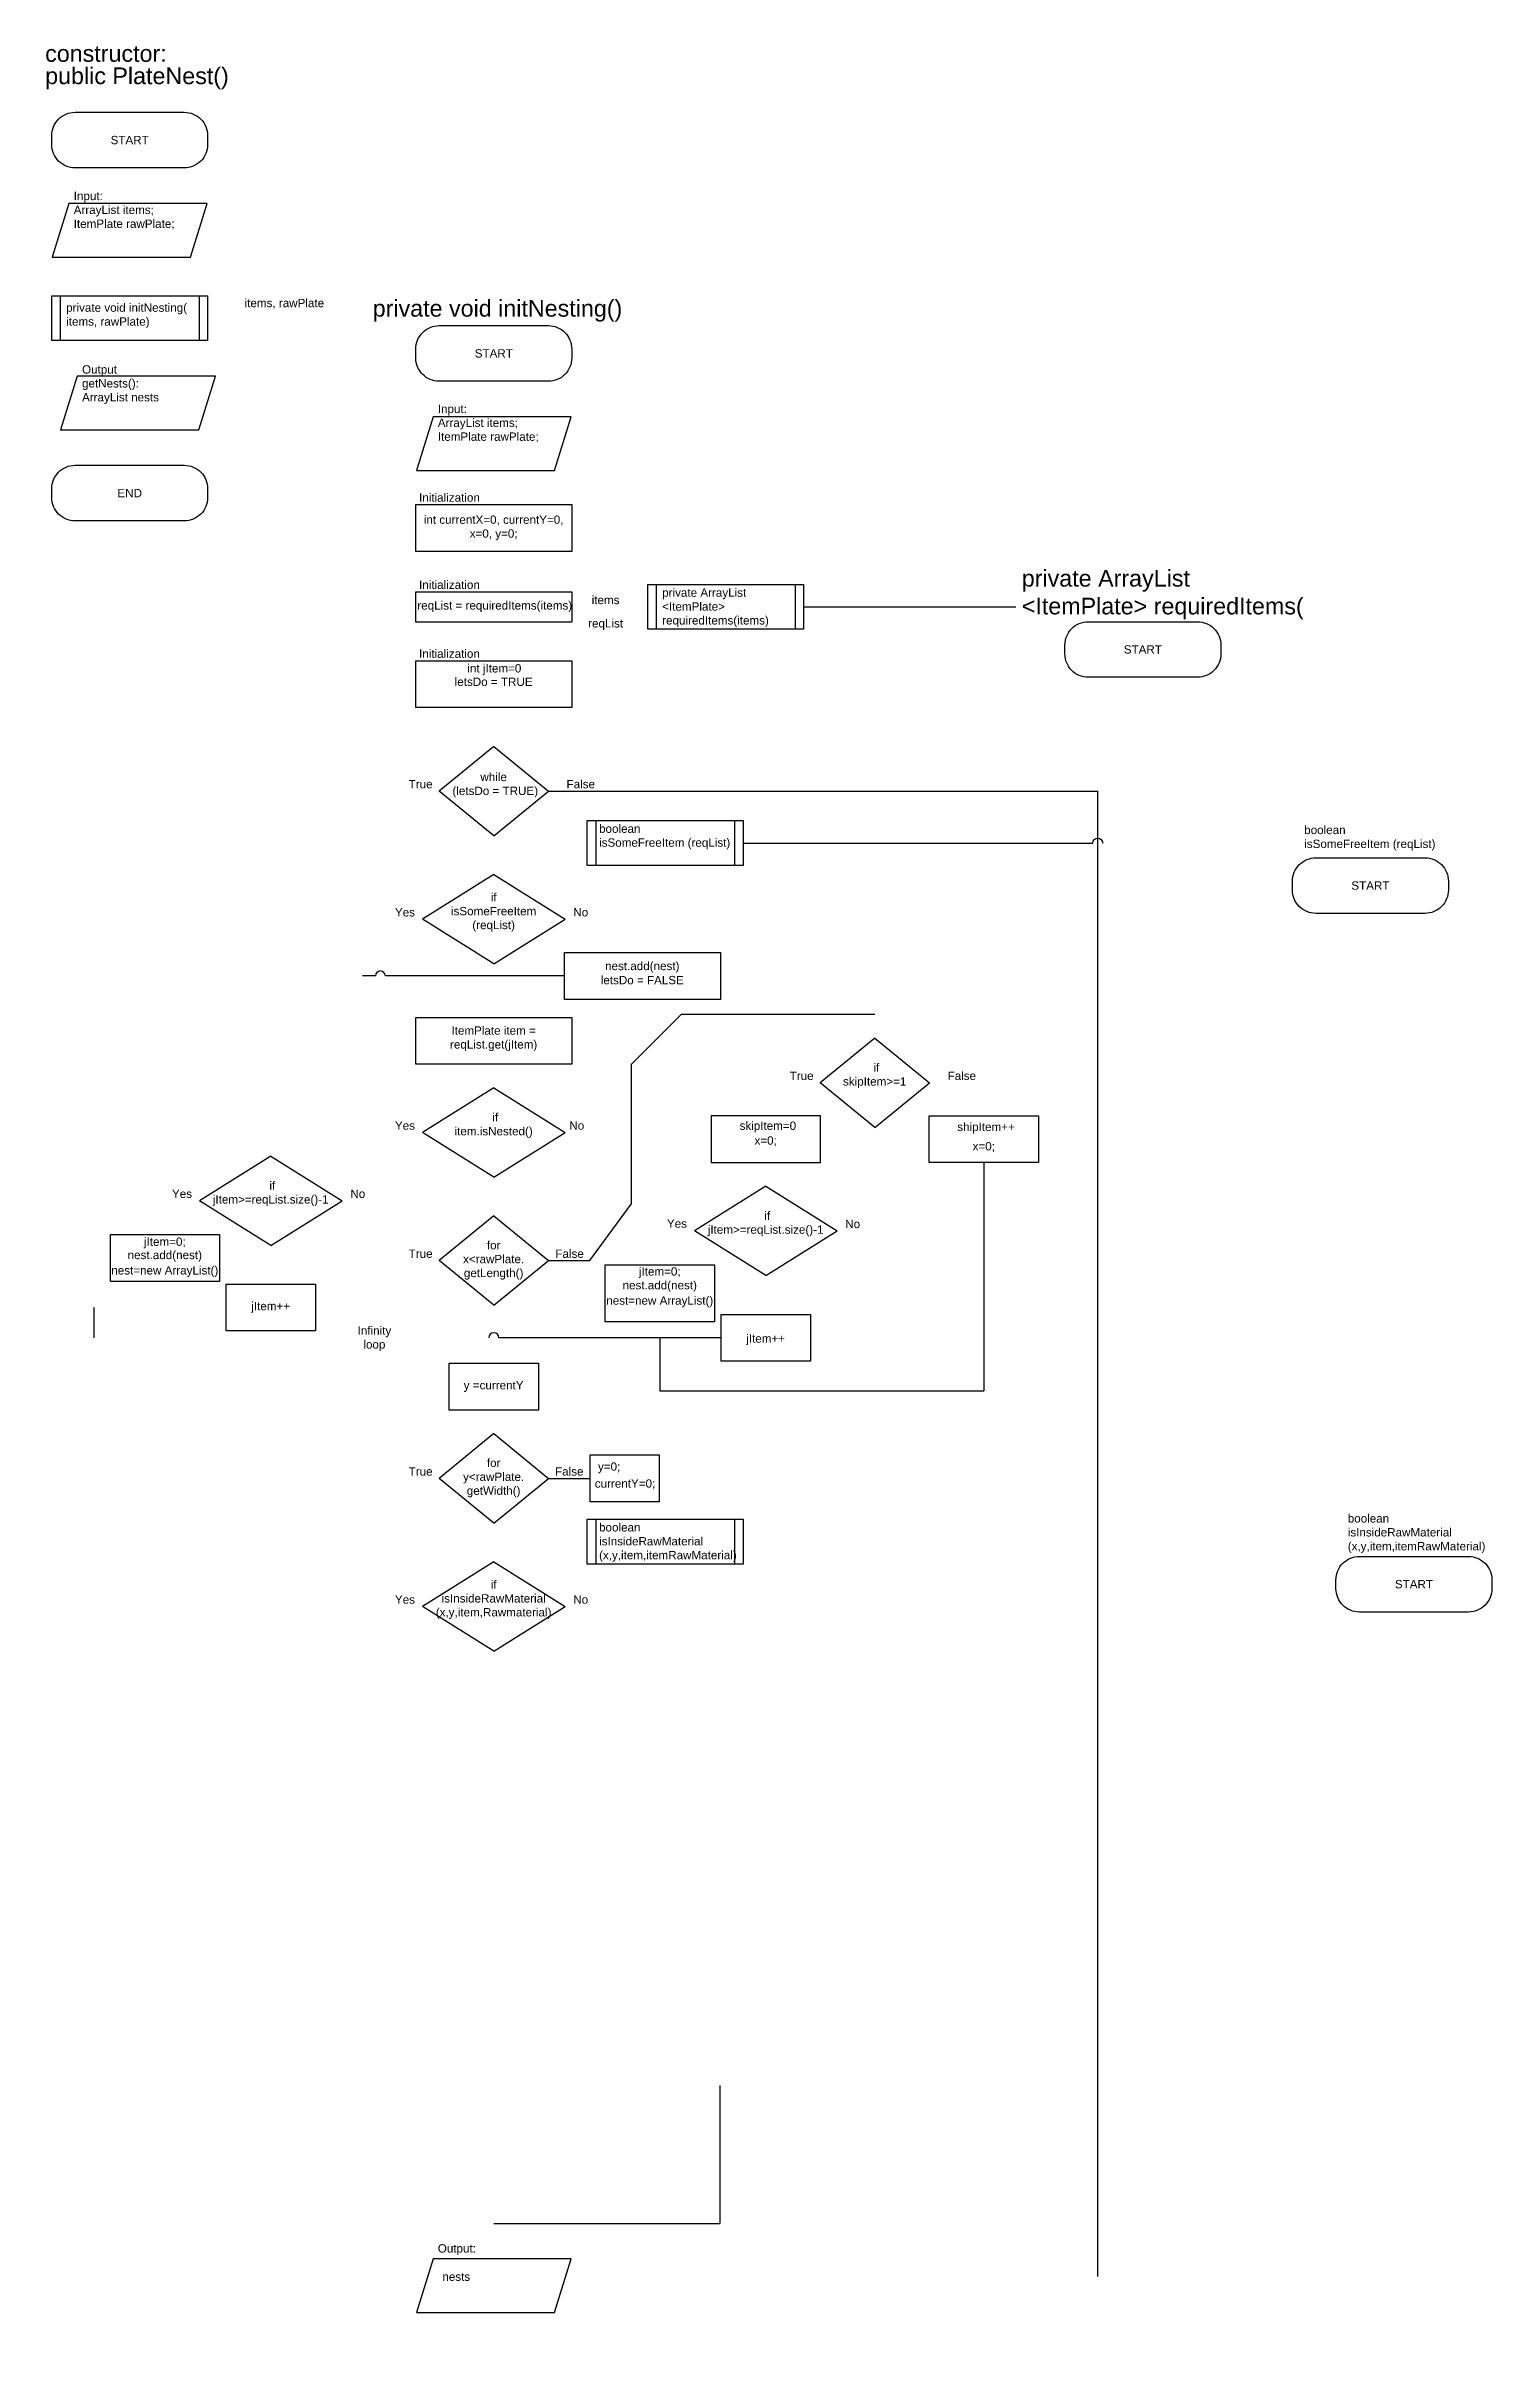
# Model space of a CAD drawing. Extents: x 513 to 1581, y 69 to 861.
# Drawn here: x 641 to 1075, y 69 to 762 of the extents above; entities that cross this region are included whole.
import ezdxf

# ---------------------------------------------------------------- set-up
doc = ezdxf.new("R2010")
doc.units = 0
doc.header["$MEASUREMENT"] = 0
doc.layers.get('0').update_dxf_attribs({"linetype": 'CONTINUOUS'})
doc.styles.get("Standard").update_dxf_attribs({"font": 'arial.ttf'})

msp = doc.modelspace()

# ---------------------------------------------------------------- texts
for p in [(752.69, 624.86), (752.69, 598.68), (752.69, 578)]:
    msp.add_text('Initialization', height=2.5).set_placement(p)
for s, width, insert, char_height, attachment_point in [('constructor:', 67.3721, (640.44, 761.85), 5, 1), ('public PlateNest()', 67.4807, (640.44, 755.15), 5, 1), ('START', 25.9788, (665.81, 733.36), 2.5, 5), ('Input:\\PArrayList items;\\PItemPlate rawPlate;', 41.2829, (649.01, 717.85), 2.5, 1), ('items, rawPlate', 26.0574, (700.31, 685.72), 2.5, 1), ('private void initNesting()', 76.2599, (738.77, 685.38), 5, 1), ('private void initNesting(\\Pitems, rawPlate)', 46.3153, (646.75, 684.35), 2.5, 1), ('Output \\PgetNests():\\PArrayList nests', 41.2829, (651.51, 665.79), 2.5, 1), ('START', 25.9788, (775.12, 669.34), 2.5, 5), ('Input:\\PArrayList items;\\PItemPlate rawPlate;', 41.2829, (758.31, 653.96), 2.5, 1), ('END', 25.9788, (665.81, 627.44), 2.5, 5), ('int currentX=0, currentY=0, x=0, y=0;', 43.4126, (775.07, 613.3), 2.5, 8), ('private ArrayList <ItemPlate> requiredItems(', 85.4865, (933.62, 604.37), 5, 1), ('items', 11.112, (808.68, 594.07), 2.5, 8), ('private ArrayList <ItemPlate> requiredItems(items)', 39.9105, (825.67, 598.83), 2.5, 1), ('reqList = requiredItems(items) ', 51.5401, (752.16, 594.98), 2.5, 1), ('reqList', 11.112, (808.68, 586.35), 2.5, 8), ('START', 25.9788, (969.96, 580.5), 2.5, 5), ('int jItem=0', 33.8419, (775.28, 572.85), 2.5, 8), ('letsDo = TRUE', 33.8419, (775.07, 569.53), 2.5, 8), ('True', 11.112, (753.15, 538.82), 2.5, 8), ('while\\P (letsDo = TRUE)', 33.8419, (775.07, 536.09), 2.5, 8), ('False', 11.112, (801.22, 538.82), 2.5, 8), ('boolean\\PisSomeFreeItem (reqList)', 39.9105, (806.72, 527.98), 2.5, 1), ('boolean\\PisSomeFreeItem (reqList)', 39.9105, (1018.4, 527.6), 2.5, 1), ('if \\PisSomeFreeItem (reqList)', 33.8419, (775.07, 495.83), 2.5, 8), ('START', 25.9788, (1038.27, 509.65), 2.5, 5), ('Yes', 11.112, (748.45, 500.36), 2.5, 8), ('No', 11.112, (801.22, 500.36), 2.5, 8), ('nest.add(nest)', 33.8419, (819.69, 483.53), 2.5, 8), ('letsDo = FALSE', 33.8419, (819.69, 480.01), 2.5, 8), ('ItemPlate item = reqList.get(jItem)', 33.8419, (775.07, 459.99), 2.5, 8), ('True', 11.112, (867.54, 451.29), 2.5, 8), (' if \\PskipItem>=1', 33.8419, (889.46, 448.88), 2.5, 8), ('False', 11.112, (915.61, 451.29), 2.5, 8), ('Yes', 11.112, (748.45, 436.36), 2.5, 8), (' if \\Pitem.isNested()', 33.8419, (775.07, 433.95), 2.5, 8), ('No', 11.112, (800.03, 436.36), 2.5, 8), ('skipItem=0', 33.8419, (857.39, 435.59), 2.5, 8), ('shipItem++', 33.8419, (922.88, 435.25), 2.5, 8), ('x=0;', 10.7561, (856.72, 431.45), 2.5, 8), ('x=0;', 33.8419, (922.21, 429.72), 2.5, 8), ('Yes', 11.112, (681.52, 415.89), 2.5, 8), (' if \\PjItem>=reqList.size()-1', 33.8419, (708.14, 413.48), 2.5, 8), ('No', 11.112, (734.29, 415.89), 2.5, 8), ('Yes', 11.112, (830.1, 406.95), 2.5, 8), (' if \\PjItem>=reqList.size()-1', 33.8419, (856.72, 404.42), 2.5, 8), ('No', 11.112, (882.86, 406.82), 2.5, 8), ('jItem=0;', 33.8419, (676.36, 400.8), 2.5, 8), ('for\\Px<rawPlate.\\PgetLength()', 33.8419, (775.07, 391.41), 2.5, 8), ('nest=new ArrayList()', 43.2381, (676.36, 392.19), 2.5, 8), ('nest.add(nest)', 33.8419, (676.36, 396.81), 2.5, 8), ('True', 11.112, (753.15, 397.91), 2.5, 8), ('False', 11.112, (797.87, 397.91), 2.5, 8), ('jItem=0;', 33.8419, (824.94, 391.86), 2.5, 8), ('nest.add(nest)', 33.8419, (824.94, 387.75), 2.5, 8), ('jItem++', 33.8419, (708.14, 381.46), 2.5, 8), ('nest=new ArrayList()', 43.2381, (824.94, 383.13), 2.5, 8), ('jItem++', 33.8419, (856.72, 371.74), 2.5, 8), ('y =currentY', 33.8419, (775.07, 357.72), 2.5, 8), ('True', 11.112, (753.15, 332.57), 2.5, 8), ('for\\Py<rawPlate.\\PgetWidth()', 33.8419, (775.07, 326.08), 2.5, 8), ('False', 11.112, (797.78, 332.57), 2.5, 8), ('y=0;', 22.41, (809.74, 333.31), 2.5, 8), ('currentY=0;', 18.8716, (814.52, 328.52), 2.5, 8), ('boolean isInsideRawMaterial (x,y,item,itemRawMaterial)', 39.9105, (1031.47, 321.01), 2.5, 1), ('boolean isInsideRawMaterial (x,y,item,itemRawMaterial)', 39.9105, (806.72, 318.33), 2.5, 1), ('if \\PisInsideRawMaterial (x,y,item,Rawmaterial)', 33.8419, (775.07, 289.59), 2.5, 8), ('START', 25.9788, (1051.34, 300.01), 2.5, 5), ('Yes', 11.112, (748.45, 294.12), 2.5, 8), ('No', 11.112, (801.22, 294.12), 2.5, 8), ('Output:', 41.2829, (758.31, 101.95), 2.5, 1), ('nests', 15.9645, (759.68, 93.46), 2.5, 1)]:
    msp.add_mtext_dynamic_manual_height_columns(s, width=width, gutter_width=3823.97, heights=[0], dxfattribs=dict(insert=insert, char_height=char_height, attachment_point=attachment_point))
at = {"color": 1, "insert": (739.28, 369.96), "char_height": 2.5, "attachment_point": 8}
msp.add_mtext_dynamic_manual_height_columns('Infinity loop', width=11.112, gutter_width=3823.97, heights=[0], dxfattribs=at)

# ---------------------------------------------------------------- linework, layer by layer
for p, q in [((644.97, 686.64), (644.97, 673.2)), ((686.66, 686.64), (686.66, 673.2)), ((823.89, 599.99), (823.89, 586.56)), ((865.58, 599.99), (865.58, 586.56)), ((868.13, 593.28), (931.84, 593.28)), ((775.12, 551.43), (758.71, 538.02)), ((775.12, 551.43), (791.52, 538.02)), ((775.12, 524.61), (758.71, 538.02)), ((775.12, 524.61), (791.52, 538.02)), ((791.52, 538.02), (956.41, 538.02)), ((956.41, 92.3), (956.41, 538.02)), ((805.72, 529.14), (805.72, 515.71)), ((847.41, 529.14), (847.41, 515.71)), ((775.12, 512.98), (753.71, 499.57)), ((775.12, 512.98), (796.52, 499.57)), ((775.12, 486.16), (753.71, 499.57)), ((775.12, 486.16), (796.52, 499.57)), ((739.57, 482.54), (735.71, 482.54)), ((796.34, 482.54), (742.57, 482.54)), ((831.38, 470.97), (816.38, 455.97)), ((889.51, 470.97), (831.38, 470.97)), ((889.51, 463.9), (873.1, 450.49)), ((889.51, 463.9), (905.92, 450.49)), ((816.38, 455.97), (816.38, 414.08)), ((889.51, 437.09), (873.1, 450.49)), ((889.51, 437.09), (905.92, 450.49)), ((775.12, 448.98), (753.71, 435.57)), ((775.12, 448.98), (796.52, 435.57)), ((775.12, 422.16), (753.71, 435.57)), ((775.12, 422.16), (796.52, 435.57)), ((708.19, 428.5), (686.78, 415.09)), ((708.19, 428.5), (729.6, 415.09)), ((922.25, 426.51), (922.25, 358.01)), ((856.76, 419.44), (835.36, 406.03)), ((856.76, 419.44), (878.17, 406.03)), ((708.19, 401.68), (686.78, 415.09)), ((708.19, 401.68), (729.6, 415.09)), ((775.12, 410.52), (758.71, 397.12)), ((775.12, 410.52), (791.52, 397.12)), ((803.95, 397.12), (816.38, 414.08)), ((856.76, 392.62), (835.36, 406.03)), ((856.76, 392.62), (878.17, 406.03)), ((775.12, 383.71), (758.71, 397.12)), ((775.12, 383.71), (791.52, 397.12)), ((791.52, 397.12), (803.95, 397.12)), ((655.01, 383.02), (655.01, 373.96)), ((843.37, 373.96), (776.62, 373.96)), ((824.98, 373.96), (824.98, 358.01)), ((824.98, 358.01), (922.25, 358.01)), ((775.12, 345.19), (758.71, 331.78)), ((775.12, 345.19), (791.52, 331.78)), ((775.12, 318.37), (758.71, 331.78)), ((775.12, 318.37), (791.52, 331.78)), ((791.52, 331.78), (804.09, 331.78)), ((805.72, 319.5), (805.72, 306.06)), ((847.41, 319.5), (847.41, 306.06)), ((775.12, 306.74), (753.71, 293.33)), ((775.12, 306.74), (796.52, 293.33)), ((775.12, 279.92), (753.71, 293.33)), ((775.12, 279.92), (796.52, 293.33)), ((842.94, 149.62), (842.94, 108.19)), ((775.12, 108.19), (842.94, 108.19))]:
    msp.add_line(p, q)
for points in [[(649.42, 741.71), (682.21, 741.71, -0.414214), (689.21, 734.71), (689.21, 732.02, -0.414214), (682.21, 725.02), (649.42, 725.02, -0.414214), (642.42, 732.02), (642.42, 734.71, -0.414214)], [(758.72, 677.68), (791.51, 677.68, -0.414214), (798.51, 670.68), (798.51, 667.99, -0.414214), (791.51, 660.99), (758.72, 660.99, -0.414214), (751.72, 667.99), (751.72, 670.68, -0.414214)], [(649.42, 635.78), (682.21, 635.78, -0.414214), (689.21, 628.78), (689.21, 626.09, -0.414214), (682.21, 619.09), (649.42, 619.09, -0.414214), (642.42, 626.09), (642.42, 628.78, -0.414214)], [(953.57, 588.84), (986.36, 588.84, -0.414214), (993.36, 581.84), (993.36, 579.15, -0.414214), (986.36, 572.15), (953.57, 572.15, -0.414214), (946.57, 579.15), (946.57, 581.84, -0.414214)], [(1021.88, 517.99), (1054.67, 517.99, -0.414214), (1061.67, 510.99), (1061.67, 508.31, -0.414214), (1054.67, 501.31), (1021.88, 501.31, -0.414214), (1014.88, 508.31), (1014.88, 510.99, -0.414214)], [(1034.94, 308.35), (1067.73, 308.35, -0.414214), (1074.73, 301.35), (1074.73, 298.66, -0.414214), (1067.73, 291.66), (1034.94, 291.66, -0.414214), (1027.94, 298.66), (1027.94, 301.35, -0.414214)]]:
    msp.add_lwpolyline(points, format="xyb", close=True)
for points, format in [([(665.81, 725.02, 0, 0, 0), (665.81, 716.85, 1.5, 0, 0), (665.81, 714.35, 0, 0, 0)], "xyseb"), ([(665.81, 698.27, 0, 0, 0), (665.81, 689.14, 1.5, 0, 0), (665.81, 686.64, 0, 0, 0)], "xyseb"), ([(689.21, 681.89, 0, 0, 0), (734.36, 681.89, 1.5, 0, 0), (736.86, 681.89, 0, 0, 0)], "xyseb"), ([(665.81, 673.2, 0, 0, 0), (665.81, 665.03, 1.5, 0, 0), (665.81, 662.53, 0, 0, 0)], "xyseb"), ([(775.12, 660.99, 0, 0, 0), (775.12, 652.82, 1.5, 0, 0), (775.12, 650.32, 0, 0, 0)], "xyseb"), ([(665.81, 646.45, 0, 0, 0), (665.81, 638.28, 1.5, 0, 0), (665.81, 635.78, 0, 0, 0)], "xyseb"), ([(775.12, 634.24, 0, 0, 0), (775.12, 626.47, 1.5, 0, 0), (775.12, 623.97, 0, 0, 0)], "xyseb"), ([(775.12, 609.44, 0, 0, 0), (775.12, 600.3, 1.5, 0, 0), (775.12, 597.8, 0, 0, 0)], "xyseb"), ([(775.12, 588.75, 0, 0, 0), (775.12, 579.61, 1.5, 0, 0), (775.12, 577.11, 0, 0, 0)], "xyseb"), ([(798.51, 593.28, 0, 0, 0), (818.84, 593.28, 1.5, 0, 0), (821.34, 593.28, 0, 0, 0)], "xyseb"), ([(821.34, 589.65, 0, 0, 0), (801.01, 589.65, 1.5, 0, 0), (798.51, 589.65, 0, 0, 0)], "xyseb"), ([(921.17, 593.28, 0, 0, 0), (929.34, 593.28, 1.5, 0, 0), (931.84, 593.28, 0, 0, 0)], "xyseb"), ([(969.96, 572.15, 0, 0, 0), (969.96, 563.99, 1.5, 0, 0), (969.96, 561.49, 0, 0, 0)], "xyseb"), ([(775.12, 563.07, 0, 0, 0), (775.12, 553.93, 1.5, 0, 0), (775.12, 551.43, 0, 0, 0)], "xyseb"), ([(660.01, 397.9, 0, 0, 0), (655.01, 397.9, 0, 0, 0), (655.01, 558.5, 0, 0, 0), (733.21, 558.5, 1.5, 0, 0), (735.71, 558.5, 0, 0, 0)], "xyseb"), ([(735.71, 482.54, 0, 0, 0), (735.71, 558.5, 0, 0, 0), (772.62, 558.5, 1.5, 0, 0), (775.12, 558.5, 0, 0, 0)], "xyseb"), ([(758.71, 538.02, 0, 0, 0), (748.54, 538.02, 0, 0, 0), (748.54, 520.05, 0, 0, 0), (775.12, 520.05, 0, 0, 0), (775.12, 515.48, 1.5, 0, 0), (775.12, 512.98, 0, 0, 0)], "xyseb"), ([(783.35, 508.93, 0, 0, 0), (798.23, 522.78, 1.5, 0, 0), (800.06, 524.49, 0, 0, 0)], "xyseb"), ([(802.53, 521.83, 0, 0, 0), (787.65, 507.98, 1.5, 0, 0), (785.82, 506.27, 0, 0, 0)], "xyseb"), ([(849.96, 522.43), (954.91, 522.43, -1), (957.91, 522.43)], "xyb"), ([(957.91, 522.43, 0, 0, 0), (1013.3, 522.43, 1.5, 0, 0), (1015.8, 522.43, 0, 0, 0)], "xyseb"), ([(753.71, 499.57, 0, 0, 0), (741.07, 499.57, 0, 0, 0), (741.07, 477.16, 0, 0, 0), (775.12, 477.16, 0, 0, 0), (775.12, 472.59, 1.5, 0, 0), (775.12, 470.09, 0, 0, 0)], "xyseb"), ([(796.52, 499.57, 0, 0, 0), (819.73, 499.57, 0, 0, 0), (819.73, 492.06, 1.5, 0, 0), (819.73, 489.56, 0, 0, 0)], "xyseb"), ([(1038.27, 501.31, 0, 0, 0), (1038.27, 493.14, 1.5, 0, 0), (1038.27, 490.64, 0, 0, 0)], "xyseb"), ([(778.59, 482.54, 0, 0, 0), (769.45, 482.54, 1.5, 0, 0), (766.95, 482.54, 0, 0, 0)], "xyseb"), ([(889.51, 470.97, 0, 0, 0), (889.51, 466.4, 1.5, 0, 0), (889.51, 463.9, 0, 0, 0)], "xyseb"), ([(775.12, 456.04, 0, 0, 0), (775.12, 451.48, 1.5, 0, 0), (775.12, 448.98, 0, 0, 0)], "xyseb"), ([(873.1, 450.49, 0, 0, 0), (856.76, 450.49, 0, 0, 0), (856.76, 443.06, 1.5, 0, 0), (856.76, 440.56, 0, 0, 0)], "xyseb"), ([(905.92, 450.49, 0, 0, 0), (922.25, 450.49, 0, 0, 0), (922.25, 443.06, 1.5, 0, 0), (922.25, 440.56, 0, 0, 0)], "xyseb"), ([(753.71, 435.57, 0, 0, 0), (708.19, 435.57, 0, 0, 0), (708.19, 431, 1.5, 0, 0), (708.19, 428.5, 0, 0, 0)], "xyseb"), ([(796.52, 435.57, 0, 0, 0), (803.45, 435.57, 0, 0, 0), (803.45, 417.59, 0, 0, 0), (775.12, 417.59, 0, 0, 0), (775.12, 413.02, 1.5, 0, 0), (775.12, 410.52, 0, 0, 0)], "xyseb"), ([(856.76, 426.51, 0, 0, 0), (856.76, 421.94, 1.5, 0, 0), (856.76, 419.44, 0, 0, 0)], "xyseb"), ([(686.78, 415.09, 0, 0, 0), (676.4, 415.09, 0, 0, 0), (676.4, 407.43, 1.5, 0, 0), (676.4, 404.93, 0, 0, 0)], "xyseb"), ([(729.6, 415.09, 0, 0, 0), (738.88, 415.09, 0, 0, 0), (738.88, 397.12, 0, 0, 0), (708.19, 397.12, 0, 0, 0), (708.19, 392.55, 1.5, 0, 0), (708.19, 390.05, 0, 0, 0)], "xyseb"), ([(835.36, 406.03, 0, 0, 0), (824.98, 406.03, 0, 0, 0), (824.98, 398.37, 1.5, 0, 0), (824.98, 395.87, 0, 0, 0)], "xyseb"), ([(878.17, 406.03, 0, 0, 0), (887.46, 406.03, 0, 0, 0), (887.46, 388.05, 0, 0, 0), (856.76, 388.05, 0, 0, 0), (856.76, 383.49, 1.5, 0, 0), (856.76, 380.99, 0, 0, 0)], "xyseb"), ([(694.79, 383.02, 0, 0, 0), (655.01, 383.02, 0, 0, 0), (655.01, 395.4, 1.5, 0, 0), (655.01, 397.9, 0, 0, 0)], "xyseb"), ([(758.71, 397.12, 0, 0, 0), (748.54, 397.12, 0, 0, 0), (748.54, 380.35, 0, 0, 0), (775.12, 380.35, 0, 0, 0), (775.12, 368.8, 1.5, 0, 0), (775.12, 366.3, 0, 0, 0)], "xyseb"), ([(773.62, 373.96, 0, 0, 0), (655.01, 373.96, 0, 0, 0), (655.01, 380.52, 1.5, 0, 0), (655.01, 383.02, 0, 0, 0)], "xyseb"), ([(843.37, 373.96, 0, 0, 0), (796.18, 373.96, 0, 0, 0), (781.71, 373.96, 1.5, 0, 0), (779.21, 373.96, 0, 0, 0)], "xyseb"), ([(824.98, 378.73, 0, 0, 0), (824.98, 376.46, 1.5, 0, 0), (824.98, 373.96, 0, 0, 0)], "xyseb"), ([(824.98, 369.2, 0, 0, 0), (824.98, 371.46, 1.5, 0, 0), (824.98, 373.96, 0, 0, 0)], "xyseb"), ([(775.12, 352.25, 0, 0, 0), (775.12, 347.69, 1.5, 0, 0), (775.12, 345.19, 0, 0, 0)], "xyseb"), ([(824.81, 331.78, 0, 0, 0), (827.91, 331.78, 0, 0, 0), (827.91, 349.97, 0, 0, 0), (777.62, 349.97, 1.5, 0, 0), (775.12, 349.97, 0, 0, 0)], "xyseb"), ([(758.71, 331.78, 0, 0, 0), (748.54, 331.78, 0, 0, 0), (748.54, 313.8, 0, 0, 0), (775.12, 313.8, 0, 0, 0), (775.12, 309.24, 1.5, 0, 0), (775.12, 306.74, 0, 0, 0)], "xyseb"), ([(785.53, 301.32, 0, 0, 0), (800.41, 315.17, 1.5, 0, 0), (802.24, 316.88, 0, 0, 0)], "xyseb"), ([(804.71, 314.22, 0, 0, 0), (789.83, 300.37, 1.5, 0, 0), (788, 298.66, 0, 0, 0)], "xyseb"), ([(849.96, 312.78, 0, 0, 0), (954.91, 312.78, 0, 0, -1), (957.91, 312.78, 0, 0, 0), (1024.39, 312.78, 1.5, 0, 0), (1026.89, 312.78, 0, 0, 0)], "xyseb"), ([(753.71, 293.33, 0, 0, 0), (743.54, 293.33, 0, 0, 0), (743.54, 275.35, 0, 0, 0), (770.12, 275.35, 0, 0, 0), (770.12, 270.78, 1.5, 0, 0), (770.12, 268.28, 0, 0, 0)], "xyseb"), ([(796.52, 293.33, 0, 0, 0), (812.86, 293.33, 0, 0, 0), (812.86, 279.7, 1.5, 0, 0), (812.86, 277.2, 0, 0, 0)], "xyseb"), ([(1051.34, 291.66, 0, 0, 0), (1051.34, 283.5, 1.5, 0, 0), (1051.34, 281, 0, 0, 0)], "xyseb"), ([(775.12, 108.19, 0, 0, 0), (775.12, 100.02, 1.5, 0, 0), (775.12, 97.52, 0, 0, 0)], "xyseb"), ([(775.12, 81.44, 0, 0, 0), (775.12, 72.31, 1.5, 0, 0), (775.12, 69.81, 0, 0, 0)], "xyseb")]:
    msp.add_lwpolyline(points, format=format)
for points in [[(642.58, 698.27), (684.05, 698.27), (689.05, 714.35), (647.58, 714.35)], [(642.42, 686.64), (689.21, 686.64), (689.21, 673.2), (642.42, 673.2)], [(645.08, 646.45), (686.55, 646.45), (691.55, 662.53), (650.08, 662.53)], [(751.89, 634.24), (793.35, 634.24), (798.35, 650.32), (756.89, 650.32)], [(751.72, 623.97), (798.51, 623.97), (798.51, 609.92), (751.72, 609.92)], [(751.72, 597.8), (798.51, 597.8), (798.51, 588.75), (751.72, 588.75)], [(821.34, 599.99), (868.13, 599.99), (868.13, 586.56), (821.34, 586.56)], [(751.72, 577.11), (798.51, 577.11), (798.51, 563.07), (751.72, 563.07)], [(803.17, 529.14), (849.96, 529.14), (849.96, 515.71), (803.17, 515.71)], [(796.34, 489.56), (843.13, 489.56), (843.13, 475.51), (796.34, 475.51)], [(751.72, 470.09), (798.51, 470.09), (798.51, 456.04), (751.72, 456.04)], [(873.16, 440.56), (840.37, 440.56), (840.37, 426.51), (873.16, 426.51)], [(905.85, 440.56), (938.65, 440.56), (938.65, 426.51), (905.85, 426.51)], [(660.01, 404.93), (692.8, 404.93), (692.8, 390.88), (660.01, 390.88)], [(808.58, 395.87), (841.37, 395.87), (841.37, 378.73), (808.58, 378.73)], [(694.79, 390.05), (721.58, 390.05), (721.58, 376), (694.79, 376)], [(843.37, 380.99), (870.16, 380.99), (870.16, 366.94), (843.37, 366.94)], [(761.72, 366.3), (788.51, 366.3), (788.51, 352.25), (761.72, 352.25)], [(804.09, 338.8), (824.81, 338.8), (824.81, 324.75), (804.09, 324.75)], [(803.17, 319.5), (849.96, 319.5), (849.96, 306.06), (803.17, 306.06)], [(751.89, 81.44), (793.35, 81.44), (798.35, 97.52), (756.89, 97.52)]]:
    msp.add_lwpolyline(points, close=True)
for centre in [(741.07, 482.54), (775.12, 373.96)]:
    msp.add_arc(centre, 1.5, 0, 180)

msp.set_redraw_order([(e.dxf.handle, doc.entitydb.next_handle()) for e in msp.query("TEXT MTEXT ATTDEF DIMENSION ARC_DIMENSION")])  # texts and dimensions are drawn at this point

doc.saveas('drawing.dxf')
